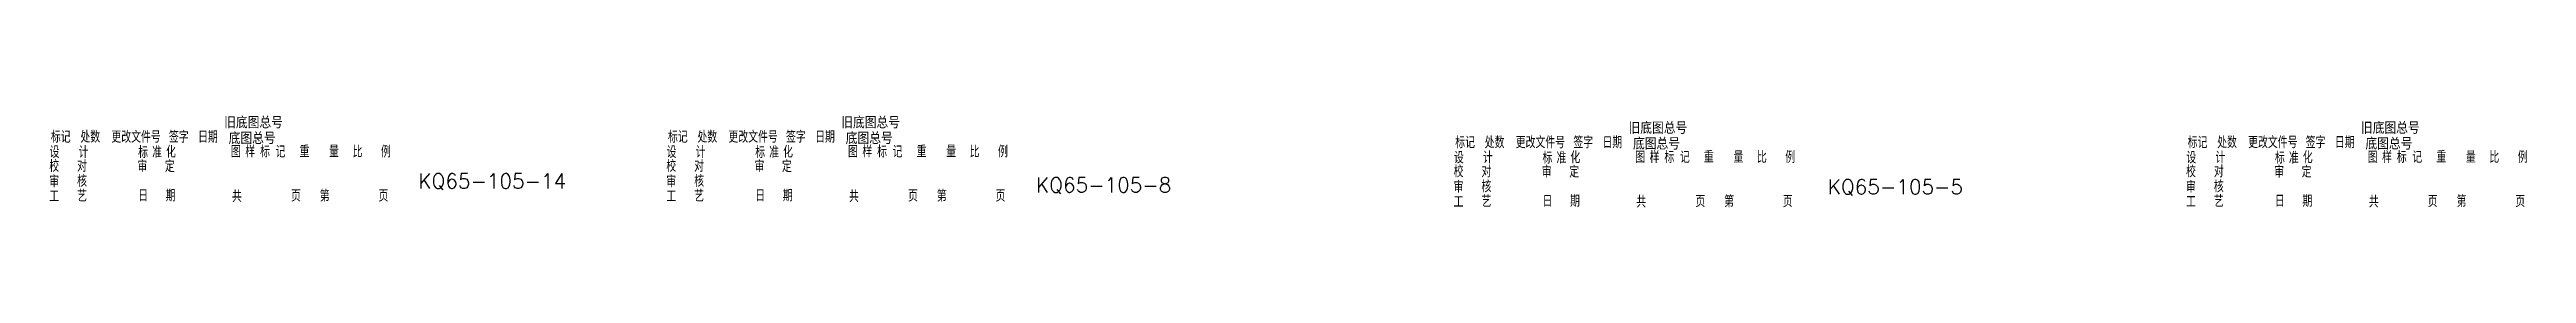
# Model space of a CAD drawing. Header units: millimetres. Extents: x 1188 to 14709, y -1491 to 2629.
# Drawn here: x 2647 to 3490, y 1022 to 1053 of the extents above; entities that cross this region are included whole.
import ezdxf

# ---------------------------------------------------------------- set-up
doc = ezdxf.new("R2010")
doc.units = ezdxf.units.MM
doc.layers.get('0').update_dxf_attribs({"lineweight": 50})
doc.layers.add('1', color=3, linetype='Continuous', lineweight=15)
doc.styles.add('GB2312', font='')
doc.styles.add('HZ', font='txt', dxfattribs={"width": 0.8, "bigfont": 'hztxt'})
doc.styles.add('HZTXT', font='txt', dxfattribs={"bigfont": 'HZTXT'})
doc.styles.get('GB2312').set_extended_font_data('FangSong_GB2312')

msp = doc.modelspace()

# ---------------------------------------------------------------- texts
at = {"color": 3, "char_height": 5, "width": 36.1292, "attachment_point": 1, "style": 'GB2312'}
for s, insert in [('{\\Ftxt,hztxt|c134;KQ65-105-14}', (2772.05854, 1033.43835)), ('{\\Ftxt,hztxt|c134;KQ65-105-8}', (2982.26812, 1032.09517)), ('{\\Ftxt,hztxt|c134;KQ65-105-5}', (3251.73031, 1031.494))]:
    msp.add_mtext(s, dxfattribs=dict(at, insert=insert))
at = {"layer": '1', "style": 'HZ', "width": 0.8}
for s, p in [('标记', (2647.0388, 1043.91949)), ('处数', (2657.083, 1043.91949)), ('更改文件号', (2667.62082, 1043.91949)), ('签字', (2687.2156, 1043.91949)), ('日期', (2697.13731, 1043.91949)), ('标记', (2857.0388, 1043.91949)), ('处数', (2867.083, 1043.91949)), ('更改文件号', (2877.62082, 1043.91949)), ('签字', (2897.2156, 1043.91949)), ('日期', (2907.13731, 1043.91949)), ('标记', (3124.96791, 1042.05299)), ('处数', (3135.01211, 1042.05299)), ('更改文件号', (3145.54992, 1042.05299)), ('签字', (3165.14471, 1042.05299)), ('日期', (3175.06642, 1042.05299)), ('校', (2646.48649, 1034.03773)), ('设', (2646.60898, 1038.78078)), ('对', (2655.96652, 1034.03773)), ('计', (2656.47503, 1038.78078)), ('审', (2676.48879, 1033.93836)), ('标', (2676.74305, 1038.69743)), ('准', (2681.49234, 1038.69743)), ('定', (2685.84633, 1033.93836)), ('化', (2686.22307, 1038.8444)), ('图', (2708.30632, 1038.92231)), ('样', (2713.20593, 1038.92231)), ('标', (2718.22803, 1038.92231)), ('记', (2723.49511, 1038.92231)), ('重', (2731.65984, 1038.99433)), ('量', (2741.7095, 1038.99433)), ('比', (2749.70802, 1038.92231)), ('例', (2759.38475, 1038.92231)), ('校', (2856.48649, 1034.03773)), ('设', (2856.60898, 1038.78078)), ('对', (2865.96652, 1034.03773)), ('计', (2866.47503, 1038.78078)), ('审', (2886.48879, 1033.93836)), ('标', (2886.74305, 1038.69743)), ('准', (2891.49234, 1038.69743)), ('定', (2895.84633, 1033.93836)), ('化', (2896.22307, 1038.8444)), ('图', (2918.30632, 1038.92231)), ('样', (2923.20593, 1038.92231)), ('标', (2928.22803, 1038.92231)), ('记', (2933.49511, 1038.92231)), ('重', (2941.65984, 1038.99433)), ('量', (2951.7095, 1038.99433)), ('比', (2959.70802, 1038.92231)), ('例', (2969.38475, 1038.92231)), ('设', (3124.53808, 1036.91427)), ('计', (3134.40413, 1036.91427)), ('标', (3154.67215, 1036.83092)), ('准', (3159.42144, 1036.83092)), ('化', (3164.15218, 1036.9779)), ('图', (3186.23542, 1037.0558)), ('样', (3191.13503, 1037.0558)), ('标', (3196.15713, 1037.0558)), ('记', (3201.42421, 1037.0558)), ('重', (3209.58895, 1037.12782)), ('量', (3219.6386, 1037.12782)), ('比', (3227.63713, 1037.0558)), ('例', (3237.31385, 1037.0558)), ('审', (2646.48649, 1028.81023)), ('核', (2655.96652, 1028.9572)), ('审', (2856.48649, 1028.81023)), ('核', (2865.96652, 1028.9572)), ('校', (3124.41559, 1032.17122)), ('审', (3124.41559, 1026.94372)), ('核', (3133.89562, 1027.09069)), ('对', (3133.89562, 1032.17122)), ('审', (3154.41789, 1032.07185)), ('定', (3163.77543, 1032.07185)), ('工', (2646.48649, 1023.78925)), ('艺', (2655.96652, 1023.93622)), ('日', (2676.74305, 1024.02735)), ('期', (2686.10059, 1024.02735)), ('共', (2708.67379, 1023.7838)), ('页', (2728.76219, 1023.93078)), ('第', (2738.56141, 1023.93078)), ('页', (2758.52732, 1023.93078)), ('工', (2856.48649, 1023.78925)), ('艺', (2865.96652, 1023.93622)), ('日', (2886.74305, 1024.02735)), ('期', (2896.10059, 1024.02735)), ('共', (2918.67379, 1023.7838)), ('页', (2938.76219, 1023.93078)), ('第', (2948.56141, 1023.93078)), ('页', (2968.52732, 1023.93078)), ('工', (3124.41559, 1021.92274)), ('艺', (3133.89562, 1022.06972)), ('日', (3154.67215, 1022.16085)), ('期', (3164.02969, 1022.16085)), ('共', (3186.60289, 1021.91729)), ('页', (3206.69129, 1022.06427)), ('第', (3216.49051, 1022.06427)), ('页', (3236.45642, 1022.06427)), ('工', (3373.67019, 1021.94034)), ('艺', (3383.15022, 1022.08731)), ('日', (3403.92675, 1022.17844)), ('期', (3413.28429, 1022.17844)), ('共', (3435.85749, 1021.93489)), ('页', (3455.94589, 1022.08187)), ('第', (3465.74511, 1022.08187)), ('页', (3485.71102, 1022.08187))]:
    msp.add_text(s, height=4, dxfattribs=at).set_placement(p)
at = {"layer": '1', "style": 'HZTXT'}
for s, p in [('旧底图总号', (2706.01095, 1048.78674)), ('底图总号', (2707.53649, 1043.45005)), ('旧底图总号', (2916.01095, 1048.78674)), ('底图总号', (2917.53649, 1043.45005)), ('旧底图总号', (3183.94006, 1046.92024)), ('底图总号', (3185.4656, 1041.58354))]:
    msp.add_text(s, height=4, dxfattribs=at).set_placement(p)
at = {"layer": '1', "color": 0, "style": 'HZ', "width": 0.8}
for s, p in [('标记', (3374.2225, 1042.07058)), ('处数', (3384.2667, 1042.07058)), ('更改文件号', (3394.80452, 1042.07058)), ('签字', (3414.3993, 1042.07058)), ('日期', (3424.32101, 1042.07058)), ('设', (3373.79268, 1036.93187)), ('计', (3383.65873, 1036.93187)), ('标', (3403.92675, 1036.84852)), ('准', (3408.67604, 1036.84852)), ('化', (3413.40678, 1036.9955)), ('图', (3435.49002, 1037.0734)), ('样', (3440.38963, 1037.0734)), ('标', (3445.41173, 1037.0734)), ('记', (3450.67881, 1037.0734)), ('重', (3458.84355, 1037.14542)), ('量', (3468.8932, 1037.14542)), ('比', (3476.89172, 1037.0734)), ('例', (3486.56845, 1037.0734)), ('校', (3373.67019, 1032.18882)), ('审', (3373.67019, 1026.96132)), ('核', (3383.15022, 1027.10829)), ('对', (3383.15022, 1032.18882)), ('审', (3403.67249, 1032.08945)), ('定', (3413.03003, 1032.08945))]:
    msp.add_text(s, height=4, dxfattribs=at).set_placement(p)
at = {"layer": '1', "color": 0, "style": 'HZTXT'}
for s, p in [('旧底图总号', (3433.19466, 1046.93784)), ('底图总号', (3434.7202, 1041.60114))]:
    msp.add_text(s, height=4, dxfattribs=at).set_placement(p)

doc.saveas('drawing.dxf')
